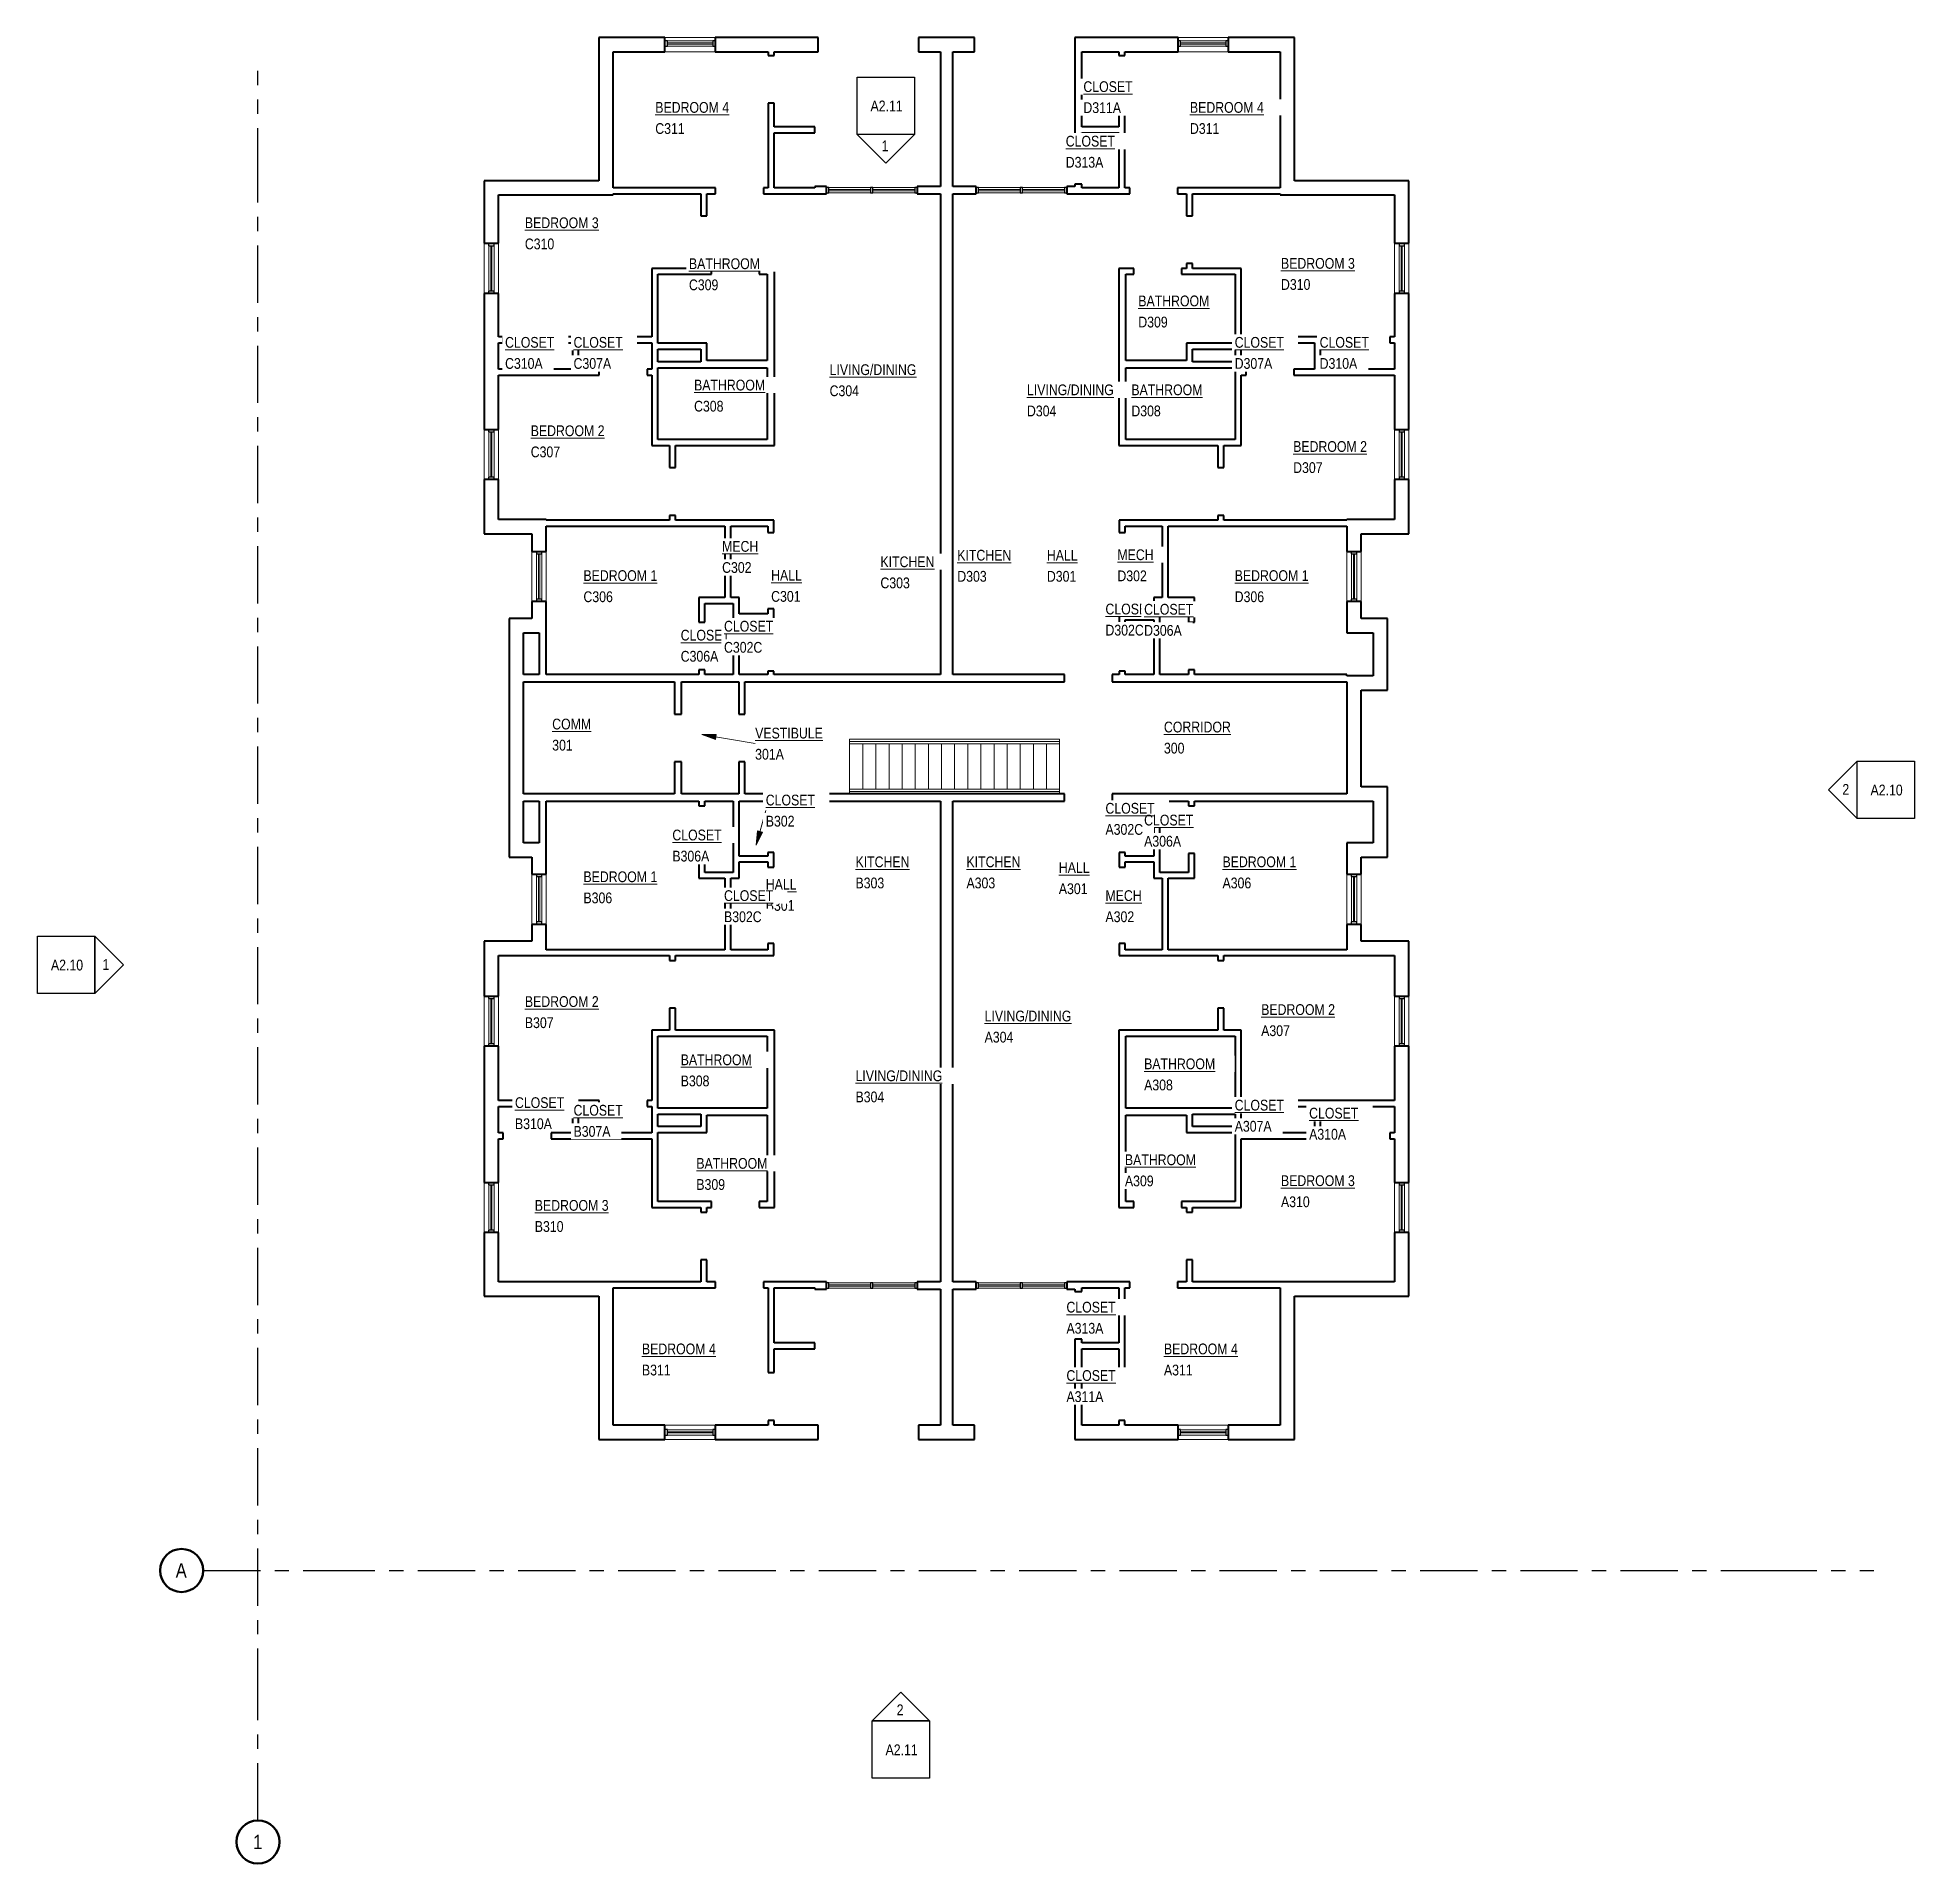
# Model space of a CAD drawing. Header units: inches. Extents: x -1455 to 118, y -1419 to 111.
import ezdxf

# ---------------------------------------------------------------- set-up
doc = ezdxf.new("R2010")
doc.units = ezdxf.units.IN
doc.header["$MEASUREMENT"] = 0
doc.linetypes.add('Grid Line', pattern=[84, 48, -12, 12, -12])
for name, color, linetype, lineweight in [('A-AREA-IDEN', 2, 'Continuous', 9), ('A-FLOR-HRAL', 11, 'Continuous', 9), ('A-GLAZ-CURT', 52, 'Continuous', 9), ('A-GLAZ-CWMG', 51, 'Continuous', 9), ('A-WALL', 113, 'Continuous', 15), ('G-ANNO-SYMB', 111, 'Continuous', 9), ('I-WALL', 2, 'Continuous', 15), ('S-GRID', 1, 'Continuous', 9), ('S-GRID-IDEN', 1, 'Continuous', 50), ('S-STRS', 31, 'Continuous', 9)]:
    doc.layers.add(name, color=color, linetype=linetype, lineweight=lineweight)
doc.styles.add('Arial Narrow', font='ARIALN.TTF', dxfattribs={"height": 9})
doc.styles.add('Arial Narrow_1', font='ARIALN.TTF', dxfattribs={"height": 12})

msp = doc.modelspace()

# ---------------------------------------------------------------- texts
at = {"layer": 'A-AREA-IDEN', "char_height": 9, "attachment_point": 1, "style": 'Arial Narrow', "bg_fill": 3, "box_fill_scale": 1.25, "bg_fill_color": 9, "bg_fill_true_color": 13158600, "bg_fill_transparency": 0}
for s, insert, width in [('\\LBEDROOM 4', (-937, 56.8), 76.356), ('\\LBEDROOM 3', (-1046.3, -39.9), 76.356), ('\\LBEDROOM 3', (-412.6, -73.9), 76.356), ('\\LBEDROOM 2', (-1041.4, -214.2), 76.356), ('\\LHALL', (-608.8, -318.5), 31.512), ('\\LBEDROOM 1', (-997.2, -335.6), 76.356), ('\\LHALL', (-839.9, -335.3), 31.512), ('\\LBEDROOM 1', (-451.4, -335.6), 76.356), ('\\LCOMM', (-1023.4, -460), 40.299), ('\\LCORRIDOR', (-510.7, -462.5), 69.084), ('\\LKITCHEN', (-769.2, -575.5), 55.752), ('\\LKITCHEN', (-676.2, -575.5), 55.752), ('\\LHALL', (-598.8, -580.3), 31.512), ('\\LBEDROOM 1', (-461.6, -575.5), 76.356), ('\\LBEDROOM 1', (-997.2, -588), 76.356), ('\\LBEDROOM 2', (-1046.3, -692.6), 76.356), ('\\LLIVING/DINING', (-661, -704.7), 89.991), ('\\LBEDROOM 2', (-429.2, -699.3), 76.356), ('\\LBEDROOM 3', (-412.6, -842.7), 76.356), ('\\LBEDROOM 3', (-1038, -863.4), 76.356), ('\\LBEDROOM 4', (-948.2, -983.7), 76.356), ('\\LBEDROOM 4', (-510.7, -983.7), 76.356)]:
    msp.add_mtext(s, dxfattribs=dict(at, insert=insert, width=width))

# ---------------------------------------------------------------- blocks, each defined once
blk = doc.blocks.new('System Panel - zGlazed-5155000-LEVEL 3')
at = {"layer": 'A-GLAZ-CURT', "lineweight": 15}
for p, q in [((17.5, 0.5), (-17.5, 0.5)), ((-17.5, 0.5), (-17.5, -0.5)), ((17.5, -0.5), (17.5, 0.5)), ((-17.5, -0.5), (17.5, -0.5))]:
    blk.add_line(p, q, dxfattribs=at)
blk = doc.blocks.new('Rectangular Mullion - 4 1_2_ x 2_ Rectangular_CE_-5154998-LEVEL 3')
at = {"layer": 'A-GLAZ-CWMG'}
for p, q in [((-631.1, -932.9), (-666.1, -932.9)), ((-631.1, -937.4), (-666.1, -937.4))]:
    blk.add_line(p, q, dxfattribs=at)
blk = doc.blocks.new('Rectangular Mullion - 4 1_2_ x 2_ Rectangular_CE_-5155001-LEVEL 3')
at = {"layer": 'A-GLAZ-CWMG', "lineweight": 25}
for p, q in [((-2, 2.25), (0, 2.25)), ((-2, -2.25), (-2, 2.25)), ((0, 2.25), (0, -2.25)), ((0, -2.25), (-2, -2.25))]:
    blk.add_line(p, q, dxfattribs=at)
blk = doc.blocks.new('Rectangular Mullion - 4 1_2_ x 2_ Rectangular_CE_-5155002-LEVEL 3')
at = {"layer": 'A-GLAZ-CWMG', "lineweight": 25}
for p, q in [((0, 2.25), (-2, 2.25)), ((-2, 2.25), (-2, -2.25)), ((0, -2.25), (0, 2.25)), ((-2, -2.25), (0, -2.25))]:
    blk.add_line(p, q, dxfattribs=at)
blk = doc.blocks.new('Rectangular Mullion - 4 1_2_ x 2_ Rectangular_CE_-5154999-LEVEL 3')
at = {"layer": 'A-GLAZ-CWMG', "lineweight": 25}
for p, q in [((-1, 2.25), (1, 2.25)), ((-1, -2.25), (-1, 2.25)), ((1, 2.25), (1, -2.25)), ((1, -2.25), (-1, -2.25))]:
    blk.add_line(p, q, dxfattribs=at)
blk = doc.blocks.new('System Panel - zGlazed-5155006-LEVEL 3')
at = {"layer": 'A-GLAZ-CURT', "lineweight": 15}
for p, q in [((17.5, 0.5), (-17.5, 0.5)), ((-17.5, 0.5), (-17.5, -0.5)), ((17.5, -0.5), (17.5, 0.5)), ((-17.5, -0.5), (17.5, -0.5))]:
    blk.add_line(p, q, dxfattribs=at)
blk = doc.blocks.new('Rectangular Mullion - 4 1_2_ x 2_ Rectangular_CE_-5155004-LEVEL 3')
at = {"layer": 'A-GLAZ-CWMG'}
for p, q in [((-754.6, -932.9), (-719.6, -932.9)), ((-754.6, -937.4), (-719.6, -937.4))]:
    blk.add_line(p, q, dxfattribs=at)
blk = doc.blocks.new('Rectangular Mullion - 4 1_2_ x 2_ Rectangular_CE_-5155007-LEVEL 3')
at = {"layer": 'A-GLAZ-CWMG', "lineweight": 25}
for p, q in [((-2, 2.25), (0, 2.25)), ((-2, -2.25), (-2, 2.25)), ((0, 2.25), (0, -2.25)), ((0, -2.25), (-2, -2.25))]:
    blk.add_line(p, q, dxfattribs=at)
blk = doc.blocks.new('Rectangular Mullion - 4 1_2_ x 2_ Rectangular_CE_-5155008-LEVEL 3')
at = {"layer": 'A-GLAZ-CWMG', "lineweight": 25}
for p, q in [((0, 2.25), (-2, 2.25)), ((-2, 2.25), (-2, -2.25)), ((0, -2.25), (0, 2.25)), ((-2, -2.25), (0, -2.25))]:
    blk.add_line(p, q, dxfattribs=at)
blk = doc.blocks.new('Rectangular Mullion - 4 1_2_ x 2_ Rectangular_CE_-5155005-LEVEL 3')
at = {"layer": 'A-GLAZ-CWMG', "lineweight": 25}
for p, q in [((-1, 2.25), (1, 2.25)), ((-1, -2.25), (-1, 2.25)), ((1, 2.25), (1, -2.25)), ((1, -2.25), (-1, -2.25))]:
    blk.add_line(p, q, dxfattribs=at)
blk = doc.blocks.new('Railing - Railing-5154659-LEVEL 3')
at = {"layer": 'A-FLOR-HRAL'}
for p, q in [((-774.1, -481.1), (-774.1, -479.1)), ((-598.1, -479.1), (-774.1, -479.1)), ((-598.1, -481.1), (-774.1, -481.1)), ((-598.1, -479.1), (-598.1, -481.1))]:
    blk.add_line(p, q, dxfattribs=at)
blk = doc.blocks.new('Railing - Railing-5154663-LEVEL 3')
at = {"layer": 'A-FLOR-HRAL'}
for p, q in [((-774.1, -521.1), (-774.1, -519.1)), ((-598.1, -519.1), (-774.1, -519.1)), ((-598.1, -519.1), (-598.1, -521.1)), ((-598.1, -521.1), (-774.1, -521.1))]:
    blk.add_line(p, q, dxfattribs=at)
blk = doc.blocks.new('System Panel - zGlazed-5155020-LEVEL 3')
at = {"layer": 'A-GLAZ-CURT', "lineweight": 15}
for p, q in [((19, 0.5), (-19, 0.5)), ((-19, 0.5), (-19, -0.5)), ((19, -0.5), (19, 0.5)), ((-19, -0.5), (19, -0.5))]:
    blk.add_line(p, q, dxfattribs=at)
blk = doc.blocks.new('Rectangular Mullion - 4 1_2_ x 2_ Rectangular_CE_-5155019-LEVEL 3')
at = {"layer": 'A-GLAZ-CWMG'}
for p, q in [((-458.9, -1055.9), (-496.9, -1055.9)), ((-458.9, -1060.4), (-496.9, -1060.4))]:
    blk.add_line(p, q, dxfattribs=at)
blk = doc.blocks.new('Rectangular Mullion - 4 1_2_ x 2_ Rectangular_CE_-5155021-LEVEL 3')
at = {"layer": 'A-GLAZ-CWMG', "lineweight": 25}
for p, q in [((-2, 2.25), (0, 2.25)), ((-2, -2.25), (-2, 2.25)), ((0, 2.25), (0, -2.25)), ((0, -2.25), (-2, -2.25))]:
    blk.add_line(p, q, dxfattribs=at)
blk = doc.blocks.new('Rectangular Mullion - 4 1_2_ x 2_ Rectangular_CE_-5155022-LEVEL 3')
at = {"layer": 'A-GLAZ-CWMG', "lineweight": 25}
for p, q in [((0, 2.25), (-2, 2.25)), ((-2, 2.25), (-2, -2.25)), ((0, -2.25), (0, 2.25)), ((-2, -2.25), (0, -2.25))]:
    blk.add_line(p, q, dxfattribs=at)
blk = doc.blocks.new('System Panel - zGlazed-5155025-LEVEL 3')
at = {"layer": 'A-GLAZ-CURT', "lineweight": 15}
for p, q in [((19, 0.5), (-19, 0.5)), ((-19, 0.5), (-19, -0.5)), ((19, -0.5), (19, 0.5)), ((-19, -0.5), (19, -0.5))]:
    blk.add_line(p, q, dxfattribs=at)
blk = doc.blocks.new('Rectangular Mullion - 4 1_2_ x 2_ Rectangular_CE_-5155024-LEVEL 3')
at = {"layer": 'A-GLAZ-CWMG'}
for p, q in [((-926.9, -1055.9), (-888.9, -1055.9)), ((-926.9, -1060.4), (-888.9, -1060.4))]:
    blk.add_line(p, q, dxfattribs=at)
blk = doc.blocks.new('Rectangular Mullion - 4 1_2_ x 2_ Rectangular_CE_-5155026-LEVEL 3')
at = {"layer": 'A-GLAZ-CWMG', "lineweight": 25}
for p, q in [((-2, 2.25), (0, 2.25)), ((-2, -2.25), (-2, 2.25)), ((0, 2.25), (0, -2.25)), ((0, -2.25), (-2, -2.25))]:
    blk.add_line(p, q, dxfattribs=at)
blk = doc.blocks.new('Rectangular Mullion - 4 1_2_ x 2_ Rectangular_CE_-5155027-LEVEL 3')
at = {"layer": 'A-GLAZ-CWMG', "lineweight": 25}
for p, q in [((0, 2.25), (-2, 2.25)), ((-2, 2.25), (-2, -2.25)), ((0, -2.25), (0, 2.25)), ((-2, -2.25), (0, -2.25))]:
    blk.add_line(p, q, dxfattribs=at)
blk = doc.blocks.new('Elevation - Detail Number_CE_-134675-LEVEL 3')
at = {"layer": 'G-ANNO-SYMB', "lineweight": 25}
for p, q in [((-0.25, -0.25), (-0.25, 0.25)), ((-0.25, 0.25), (0.25, 0.25)), ((0.25, 0.25), (0.25, -0.25)), ((0.25, -0.25), (-0.25, -0.25))]:
    blk.add_line(p, q, dxfattribs=at)
blk = doc.blocks.new('Elevation - Detail Number_CE_-46063-LEVEL 3')
at = {"layer": 'G-ANNO-SYMB', "lineweight": 25}
for p, q in [((0, 0.25), (-0.25, 0)), ((0.25, 0), (0, 0.25)), ((-0.25, 0), (0.25, 0))]:
    blk.add_line(p, q, dxfattribs=at)
blk = doc.blocks.new('Grid - Grid Head-Circle_CE_-46466-LEVEL 3')
at = {"layer": 'S-GRID-IDEN'}
blk.add_circle((0, 0), 0.188, dxfattribs=at)

# ---------------------------------------------------------------- hatches: boundary and pattern name
at = {"layer": 'A-AREA-IDEN'}
for points in [[(-898.1, -473.3), (-886.6, -477.4), (-885.9, -473.2)], [(-852.4, -566), (-847.2, -555), (-851.3, -553.9)]]:
    msp.add_hatch(color=256, dxfattribs=at).paths.add_polyline_path(points)

# ---------------------------------------------------------------- linework, layer by layer
for p, q in [((-885.9, -473.2), (-898.1, -473.3)), ((-898.1, -473.3), (-886.6, -477.4)), ((-898.1, -473.3), (-853.3, -480.8)), ((-886.6, -477.4), (-885.9, -473.2)), ((-852.4, -566), (-844.4, -536.9)), ((-851.3, -553.9), (-852.4, -566)), ((-852.4, -566), (-847.2, -555)), ((-847.2, -555), (-851.3, -553.9))]:
    msp.add_line(p, q, dxfattribs=at)
at = {"layer": 'A-WALL', "lineweight": 40}
for p, q in [((-984.4, 110.9), (-984.4, -9.1)), ((-928.9, 110.9), (-984.4, 110.9)), ((-928.9, 98.9), (-928.9, 110.9)), ((-800.4, 110.9), (-886.9, 110.9)), ((-886.9, 110.9), (-886.9, 98.9)), ((-800.4, 98.9), (-800.4, 110.9)), ((-669.4, 110.9), (-716.4, 110.9)), ((-716.4, 110.9), (-716.4, 98.9)), ((-669.4, 98.9), (-669.4, 110.9)), ((-498.9, 110.9), (-585.4, 110.9)), ((-585.4, 110.9), (-585.4, 27.9)), ((-498.9, 98.9), (-498.9, 110.9)), ((-401.4, 110.9), (-456.9, 110.9)), ((-456.9, 110.9), (-456.9, 98.9)), ((-401.4, -9.1), (-401.4, 110.9)), ((-972.4, -15.1), (-972.4, 98.9)), ((-972.4, 98.9), (-928.9, 98.9)), ((-886.9, 98.9), (-842.4, 98.9)), ((-837.4, 98.9), (-800.4, 98.9)), ((-716.4, 98.9), (-698.1, 98.9)), ((-698.1, 98.9), (-698.1, -14.1)), ((-687.6, 98.9), (-669.4, 98.9)), ((-687.6, -14.1), (-687.6, 98.9)), ((-579.4, 98.9), (-548.4, 98.9)), ((-579.4, 35.9), (-579.4, 98.9)), ((-543.4, 98.9), (-498.9, 98.9)), ((-456.9, 98.9), (-413.4, 98.9)), ((-413.4, 98.9), (-413.4, -15.1)), ((-585.4, 27.9), (-579.4, 27.9)), ((-579.4, 27.9), (-579.4, 30.9)), ((-1080.4, -9.1), (-1080.4, -61.6)), ((-984.4, -9.1), (-1080.4, -9.1)), ((-793.6, -14.1), (-803.4, -14.1)), ((-803.4, -14.1), (-803.4, -15.1)), ((-793.6, -20.1), (-793.6, -14.1)), ((-698.1, -14.1), (-717.6, -14.1)), ((-717.6, -14.1), (-717.6, -20.1)), ((-668.1, -14.1), (-687.6, -14.1)), ((-668.1, -20.1), (-668.1, -14.1)), ((-585.4, -14.1), (-592.1, -14.1)), ((-592.1, -14.1), (-592.1, -20.1)), ((-585.4, -12.1), (-585.4, -14.1)), ((-579.4, -12.1), (-585.4, -12.1)), ((-579.4, -15.1), (-579.4, -12.1)), ((-305.4, -9.1), (-401.4, -9.1)), ((-305.4, -61.6), (-305.4, -9.1)), ((-1068.4, -61.6), (-1068.4, -21.1)), ((-1068.4, -21.1), (-972.4, -21.1)), ((-972.4, -21.1), (-972.4, -20.1)), ((-803.4, -20.1), (-793.6, -20.1)), ((-717.6, -20.1), (-698.1, -20.1)), ((-698.1, -20.1), (-698.1, -423.1)), ((-687.6, -423.1), (-687.6, -20.1)), ((-687.6, -20.1), (-668.1, -20.1)), ((-592.1, -20.1), (-579.4, -20.1)), ((-413.4, -20.1), (-413.4, -21.1)), ((-413.4, -21.1), (-317.4, -21.1)), ((-317.4, -21.1), (-317.4, -61.6)), ((-1080.4, -61.6), (-1068.4, -61.6)), ((-317.4, -61.6), (-305.4, -61.6)), ((-837.1, -82.6), (-843.1, -82.6)), ((-843.1, -87.6), (-843.1, -159.9)), ((-837.1, -226.1), (-837.1, -82.6)), ((-548.6, -82.6), (-548.6, -226.1)), ((-542.6, -82.6), (-548.6, -82.6)), ((-542.6, -159.9), (-542.6, -87.6)), ((-1068.4, -103.6), (-1080.4, -103.6)), ((-1080.4, -103.6), (-1080.4, -217.6)), ((-1068.4, -140.1), (-1068.4, -103.6)), ((-317.4, -103.6), (-317.4, -140.1)), ((-305.4, -103.6), (-317.4, -103.6)), ((-305.4, -217.6), (-305.4, -103.6)), ((-1068.4, -167.1), (-1068.4, -145.1)), ((-317.4, -145.1), (-317.4, -167.1)), ((-1068.4, -217.6), (-1068.4, -172.1)), ((-898.9, -159.9), (-898.9, -160.9)), ((-898.9, -165.9), (-843.1, -165.9)), ((-843.1, -159.9), (-893.9, -159.9)), ((-843.1, -165.9), (-843.1, -226.1)), ((-491.9, -159.9), (-542.6, -159.9)), ((-542.6, -226.1), (-542.6, -165.9)), ((-542.6, -165.9), (-486.9, -165.9)), ((-486.9, -160.9), (-486.9, -159.9)), ((-317.4, -172.1), (-317.4, -217.6)), ((-1080.4, -217.6), (-1068.4, -217.6)), ((-317.4, -217.6), (-305.4, -217.6)), ((-1068.4, -259.6), (-1080.4, -259.6)), ((-1080.4, -259.6), (-1080.4, -305.1)), ((-1068.4, -293.1), (-1068.4, -259.6)), ((-317.4, -259.6), (-317.4, -293.1)), ((-305.4, -259.6), (-317.4, -259.6)), ((-305.4, -305.1), (-305.4, -259.6)), ((-1028.4, -293.1), (-1068.4, -293.1)), ((-1028.4, -293.6), (-1028.4, -293.1)), ((-1028.4, -319.9), (-1028.4, -298.6)), ((-317.4, -293.1), (-357.4, -293.1)), ((-357.4, -293.1), (-357.4, -293.6)), ((-357.4, -298.6), (-357.4, -319.9)), ((-1080.4, -305.1), (-1040.4, -305.1)), ((-1040.4, -305.1), (-1040.4, -319.9)), ((-345.4, -305.1), (-305.4, -305.1)), ((-345.4, -319.9), (-345.4, -305.1)), ((-1040.4, -319.9), (-1028.4, -319.9)), ((-357.4, -319.9), (-345.4, -319.9)), ((-1059.4, -376.1), (-1059.4, -576.1)), ((-1040.4, -376.1), (-1059.4, -376.1)), ((-1028.4, -361.9), (-1040.4, -361.9)), ((-1040.4, -361.9), (-1040.4, -376.1)), ((-1028.4, -423.1), (-1028.4, -361.9)), ((-357.4, -361.9), (-357.4, -388.1)), ((-345.4, -361.9), (-357.4, -361.9)), ((-345.4, -376.1), (-345.4, -361.9)), ((-323.4, -376.1), (-345.4, -376.1)), ((-323.4, -436.1), (-323.4, -376.1)), ((-1047.4, -423.1), (-1047.4, -388.1)), ((-1047.4, -388.1), (-1034.4, -388.1)), ((-1034.4, -388.1), (-1034.4, -423.1)), ((-357.4, -388.1), (-335.4, -388.1)), ((-335.4, -388.1), (-335.4, -424.1)), ((-1034.4, -423.1), (-1047.4, -423.1)), ((-900.6, -423.1), (-1028.4, -423.1)), ((-871.6, -423.1), (-895.6, -423.1)), ((-842.6, -423.1), (-866.6, -423.1)), ((-698.1, -423.1), (-837.6, -423.1)), ((-594.1, -423.1), (-687.6, -423.1)), ((-594.1, -429.1), (-594.1, -423.1)), ((-548.1, -423.1), (-554.1, -423.1)), ((-554.1, -423.1), (-554.1, -429.1)), ((-519.1, -423.1), (-543.1, -423.1)), ((-490.1, -423.1), (-514.1, -423.1)), ((-357.4, -423.1), (-485.1, -423.1)), ((-357.4, -424.1), (-357.4, -423.1)), ((-335.4, -424.1), (-357.4, -424.1)), ((-1047.4, -523.1), (-1047.4, -429.1)), ((-1047.4, -429.1), (-920.9, -429.1)), ((-920.9, -429.1), (-920.9, -456.1)), ((-914.9, -429.1), (-866.9, -429.1)), ((-914.9, -456.1), (-914.9, -429.1)), ((-861.9, -429.1), (-594.1, -429.1)), ((-554.1, -429.1), (-357.4, -429.1)), ((-357.4, -429.1), (-357.4, -523.1)), ((-345.4, -436.1), (-323.4, -436.1)), ((-345.4, -517.1), (-345.4, -436.1)), ((-920.9, -456.1), (-914.9, -456.1)), ((-920.9, -496.1), (-920.9, -523.1)), ((-914.9, -496.1), (-920.9, -496.1)), ((-914.9, -523.1), (-914.9, -496.1)), ((-323.4, -517.1), (-345.4, -517.1)), ((-323.4, -576.1), (-323.4, -517.1)), ((-920.9, -523.1), (-1047.4, -523.1)), ((-1047.4, -564.1), (-1047.4, -529.1)), ((-1047.4, -529.1), (-1034.4, -529.1)), ((-1034.4, -529.1), (-1034.4, -564.1)), ((-1028.4, -529.1), (-900.6, -529.1)), ((-1028.4, -590.4), (-1028.4, -529.1)), ((-866.9, -523.1), (-914.9, -523.1)), ((-895.6, -529.1), (-871.6, -529.1)), ((-866.6, -529.1), (-842.6, -529.1)), ((-594.1, -523.1), (-861.9, -523.1)), ((-837.6, -529.1), (-698.1, -529.1)), ((-698.1, -529.1), (-698.1, -932.1)), ((-687.6, -932.1), (-687.6, -529.1)), ((-687.6, -529.1), (-594.1, -529.1)), ((-594.1, -529.1), (-594.1, -523.1)), ((-357.4, -523.1), (-554.1, -523.1)), ((-554.1, -523.1), (-554.1, -529.1)), ((-554.1, -529.1), (-548.1, -529.1)), ((-543.1, -529.1), (-519.1, -529.1)), ((-514.1, -529.1), (-490.1, -529.1)), ((-485.1, -529.1), (-335.4, -529.1)), ((-335.4, -529.1), (-335.4, -564.1)), ((-1034.4, -564.1), (-1047.4, -564.1)), ((-335.4, -564.1), (-357.4, -564.1)), ((-357.4, -564.1), (-357.4, -590.4)), ((-1059.4, -576.1), (-1040.4, -576.1)), ((-1040.4, -576.1), (-1040.4, -590.4)), ((-345.4, -576.1), (-323.4, -576.1)), ((-345.4, -590.4), (-345.4, -576.1)), ((-1040.4, -590.4), (-1028.4, -590.4)), ((-357.4, -590.4), (-345.4, -590.4)), ((-1028.4, -632.4), (-1040.4, -632.4)), ((-1040.4, -632.4), (-1040.4, -646.6)), ((-1028.4, -653.6), (-1028.4, -632.4)), ((-357.4, -632.4), (-357.4, -653.6)), ((-345.4, -632.4), (-357.4, -632.4)), ((-345.4, -646.6), (-345.4, -632.4)), ((-1080.4, -646.6), (-1080.4, -692.6)), ((-1040.4, -646.6), (-1080.4, -646.6)), ((-1068.4, -692.6), (-1068.4, -658.6)), ((-1068.4, -658.6), (-1028.4, -658.6)), ((-357.4, -658.6), (-317.4, -658.6)), ((-305.4, -646.6), (-345.4, -646.6)), ((-317.4, -658.6), (-317.4, -692.6)), ((-305.4, -692.6), (-305.4, -646.6)), ((-1080.4, -692.6), (-1068.4, -692.6)), ((-317.4, -692.6), (-305.4, -692.6)), ((-1068.4, -734.6), (-1080.4, -734.6)), ((-1080.4, -734.6), (-1080.4, -848.6)), ((-1068.4, -780.1), (-1068.4, -734.6)), ((-843.1, -726.1), (-843.1, -786.4)), ((-837.1, -869.6), (-837.1, -726.1)), ((-548.6, -726.1), (-548.6, -869.6)), ((-542.6, -786.4), (-542.6, -726.1)), ((-317.4, -734.6), (-317.4, -780.1)), ((-305.4, -734.6), (-317.4, -734.6)), ((-305.4, -848.6), (-305.4, -734.6)), ((-1068.4, -807.1), (-1068.4, -785.1)), ((-843.1, -786.4), (-898.9, -786.4)), ((-486.9, -786.4), (-542.6, -786.4)), ((-317.4, -785.1), (-317.4, -807.1)), ((-898.9, -791.4), (-898.9, -792.4)), ((-893.9, -792.4), (-843.1, -792.4)), ((-843.1, -792.4), (-843.1, -864.6)), ((-542.6, -864.6), (-542.6, -792.4)), ((-542.6, -792.4), (-491.9, -792.4)), ((-486.9, -792.4), (-486.9, -791.4)), ((-1068.4, -848.6), (-1068.4, -812.1)), ((-317.4, -812.1), (-317.4, -848.6)), ((-1080.4, -848.6), (-1068.4, -848.6)), ((-317.4, -848.6), (-305.4, -848.6)), ((-843.1, -869.6), (-837.1, -869.6)), ((-548.6, -869.6), (-542.6, -869.6)), ((-1068.4, -890.6), (-1080.4, -890.6)), ((-1080.4, -890.6), (-1080.4, -944.1)), ((-1068.4, -932.1), (-1068.4, -890.6)), ((-317.4, -890.6), (-317.4, -932.1)), ((-305.4, -890.6), (-317.4, -890.6)), ((-305.4, -944.1), (-305.4, -890.6)), ((-972.4, -932.1), (-1068.4, -932.1)), ((-972.4, -1052.1), (-972.4, -937.1)), ((-793.6, -932.1), (-803.4, -932.1)), ((-803.4, -937.1), (-803.4, -938.1)), ((-803.4, -938.1), (-793.6, -938.1)), ((-793.6, -938.1), (-793.6, -932.1)), ((-698.1, -932.1), (-717.6, -932.1)), ((-717.6, -932.1), (-717.6, -938.1)), ((-717.6, -938.1), (-698.1, -938.1)), ((-698.1, -938.1), (-698.1, -1052.1)), ((-668.1, -932.1), (-687.6, -932.1)), ((-687.6, -1052.1), (-687.6, -938.1)), ((-687.6, -938.1), (-668.1, -938.1)), ((-668.1, -938.1), (-668.1, -932.1)), ((-579.4, -932.1), (-592.1, -932.1)), ((-592.1, -932.1), (-592.1, -938.1)), ((-592.1, -938.1), (-585.4, -938.1)), ((-585.4, -938.1), (-585.4, -940.1)), ((-585.4, -940.1), (-579.4, -940.1)), ((-579.4, -940.1), (-579.4, -937.1)), ((-317.4, -932.1), (-413.4, -932.1)), ((-413.4, -937.1), (-413.4, -1052.1)), ((-1080.4, -944.1), (-984.4, -944.1)), ((-984.4, -944.1), (-984.4, -1064.1)), ((-401.4, -944.1), (-305.4, -944.1)), ((-401.4, -1064.1), (-401.4, -944.1)), ((-579.4, -980.1), (-585.4, -980.1)), ((-585.4, -980.1), (-585.4, -1064.1)), ((-579.4, -983.1), (-579.4, -980.1)), ((-579.4, -1052.1), (-579.4, -988.1)), ((-928.9, -1052.1), (-972.4, -1052.1)), ((-928.9, -1064.1), (-928.9, -1052.1)), ((-842.4, -1052.1), (-886.9, -1052.1)), ((-886.9, -1052.1), (-886.9, -1064.1)), ((-800.4, -1052.1), (-837.4, -1052.1)), ((-800.4, -1064.1), (-800.4, -1052.1)), ((-698.1, -1052.1), (-716.4, -1052.1)), ((-716.4, -1052.1), (-716.4, -1064.1)), ((-669.4, -1052.1), (-687.6, -1052.1)), ((-669.4, -1064.1), (-669.4, -1052.1)), ((-548.4, -1052.1), (-579.4, -1052.1)), ((-498.9, -1052.1), (-543.4, -1052.1)), ((-498.9, -1064.1), (-498.9, -1052.1)), ((-413.4, -1052.1), (-456.9, -1052.1)), ((-456.9, -1052.1), (-456.9, -1064.1)), ((-984.4, -1064.1), (-928.9, -1064.1)), ((-886.9, -1064.1), (-800.4, -1064.1)), ((-716.4, -1064.1), (-669.4, -1064.1)), ((-585.4, -1064.1), (-498.9, -1064.1)), ((-456.9, -1064.1), (-401.4, -1064.1))]:
    msp.add_line(p, q, dxfattribs=at)
at = {"layer": 'A-WALL'}
for p, q in [((-928.9, 110.9), (-886.9, 110.9)), ((-498.9, 110.9), (-456.9, 110.9)), ((-886.9, 98.9), (-928.9, 98.9)), ((-456.9, 98.9), (-498.9, 98.9)), ((-1080.4, -103.6), (-1080.4, -61.6)), ((-1068.4, -61.6), (-1068.4, -103.6)), ((-317.4, -103.6), (-317.4, -61.6)), ((-305.4, -61.6), (-305.4, -103.6)), ((-1080.4, -259.6), (-1080.4, -217.6)), ((-1068.4, -217.6), (-1068.4, -259.6)), ((-317.4, -259.6), (-317.4, -217.6)), ((-305.4, -217.6), (-305.4, -259.6)), ((-1040.4, -361.9), (-1040.4, -319.9)), ((-1028.4, -319.9), (-1028.4, -361.9)), ((-357.4, -361.9), (-357.4, -319.9)), ((-345.4, -319.9), (-345.4, -361.9)), ((-1040.4, -632.4), (-1040.4, -590.4)), ((-1028.4, -590.4), (-1028.4, -632.4)), ((-357.4, -632.4), (-357.4, -590.4)), ((-345.4, -590.4), (-345.4, -632.4)), ((-1080.4, -734.6), (-1080.4, -692.6)), ((-1068.4, -692.6), (-1068.4, -734.6)), ((-317.4, -734.6), (-317.4, -692.6)), ((-305.4, -692.6), (-305.4, -734.6)), ((-1080.4, -890.6), (-1080.4, -848.6)), ((-1068.4, -848.6), (-1068.4, -890.6)), ((-317.4, -890.6), (-317.4, -848.6)), ((-305.4, -848.6), (-305.4, -890.6)), ((-928.9, -1052.1), (-886.9, -1052.1)), ((-498.9, -1052.1), (-456.9, -1052.1)), ((-886.9, -1064.1), (-928.9, -1064.1)), ((-456.9, -1064.1), (-498.9, -1064.1))]:
    msp.add_line(p, q, dxfattribs=at)
at = {"layer": 'I-WALL', "lineweight": 40}
for p, q in [((-842.4, 98.9), (-842.4, 95.9)), ((-842.4, 95.9), (-837.4, 95.9)), ((-837.4, 95.9), (-837.4, 98.9)), ((-548.4, 98.9), (-548.4, 95.9)), ((-548.4, 95.9), (-543.4, 95.9)), ((-543.4, 95.9), (-543.4, 98.9)), ((-842.4, 55.9), (-842.4, -15.1)), ((-837.4, 55.9), (-842.4, 55.9)), ((-837.4, 35.9), (-837.4, 55.9)), ((-548.4, 55.9), (-548.4, 35.9)), ((-543.4, 55.9), (-548.4, 55.9)), ((-543.4, -15.1), (-543.4, 55.9)), ((-803.4, 35.9), (-837.4, 35.9)), ((-803.4, 30.9), (-803.4, 35.9)), ((-548.4, 35.9), (-579.4, 35.9)), ((-837.4, -15.1), (-837.4, 30.9)), ((-837.4, 30.9), (-803.4, 30.9)), ((-579.4, 30.9), (-548.4, 30.9)), ((-548.4, 30.9), (-548.4, -15.1)), ((-886.4, -15.1), (-972.4, -15.1)), ((-886.4, -20.1), (-886.4, -15.1)), ((-842.4, -15.1), (-846.4, -15.1)), ((-846.4, -15.1), (-846.4, -20.1)), ((-803.4, -15.1), (-837.4, -15.1)), ((-548.4, -15.1), (-579.4, -15.1)), ((-539.4, -15.1), (-543.4, -15.1)), ((-539.4, -20.1), (-539.4, -15.1)), ((-413.4, -15.1), (-499.4, -15.1)), ((-499.4, -15.1), (-499.4, -20.1)), ((-972.4, -20.1), (-898.9, -20.1)), ((-898.9, -20.1), (-898.9, -38.6)), ((-893.9, -20.1), (-886.4, -20.1)), ((-893.9, -38.6), (-893.9, -20.1)), ((-846.4, -20.1), (-803.4, -20.1)), ((-579.4, -20.1), (-539.4, -20.1)), ((-499.4, -20.1), (-491.9, -20.1)), ((-491.9, -20.1), (-491.9, -38.6)), ((-486.9, -20.1), (-413.4, -20.1)), ((-486.9, -38.6), (-486.9, -20.1)), ((-898.9, -38.6), (-893.9, -38.6)), ((-491.9, -38.6), (-486.9, -38.6)), ((-898.9, -78.6), (-898.9, -82.6)), ((-893.9, -78.6), (-898.9, -78.6)), ((-893.9, -82.6), (-893.9, -78.6)), ((-491.9, -78.6), (-491.9, -82.6)), ((-486.9, -78.6), (-491.9, -78.6)), ((-486.9, -82.6), (-486.9, -78.6)), ((-898.9, -82.6), (-939.9, -82.6)), ((-939.9, -82.6), (-939.9, -140.1)), ((-934.9, -87.6), (-889.9, -87.6)), ((-934.9, -145.4), (-934.9, -87.6)), ((-889.9, -82.6), (-893.9, -82.6)), ((-889.9, -87.6), (-889.9, -82.6)), ((-843.1, -82.6), (-849.9, -82.6)), ((-849.9, -82.6), (-849.9, -87.6)), ((-849.9, -87.6), (-843.1, -87.6)), ((-535.9, -82.6), (-542.6, -82.6)), ((-542.6, -87.6), (-535.9, -87.6)), ((-535.9, -87.6), (-535.9, -82.6)), ((-491.9, -82.6), (-495.9, -82.6)), ((-495.9, -82.6), (-495.9, -87.6)), ((-495.9, -87.6), (-450.9, -87.6)), ((-445.9, -82.6), (-486.9, -82.6)), ((-450.9, -87.6), (-450.9, -145.4)), ((-445.9, -140.1), (-445.9, -82.6)), ((-1064.4, -140.1), (-1068.4, -140.1)), ((-1064.4, -145.1), (-1064.4, -140.1)), ((-939.9, -140.1), (-1024.4, -140.1)), ((-1024.4, -140.1), (-1024.4, -145.1)), ((-361.4, -140.1), (-445.9, -140.1)), ((-361.4, -145.1), (-361.4, -140.1)), ((-317.4, -140.1), (-321.4, -140.1)), ((-321.4, -140.1), (-321.4, -145.1)), ((-1068.4, -145.1), (-1064.4, -145.1)), ((-1024.4, -145.1), (-1006.4, -145.1)), ((-1006.4, -145.1), (-1006.4, -167.1)), ((-1001.4, -145.1), (-939.9, -145.1)), ((-1001.4, -167.1), (-1001.4, -145.1)), ((-939.9, -145.1), (-939.9, -167.1)), ((-893.9, -145.4), (-934.9, -145.4)), ((-934.9, -160.9), (-934.9, -150.4)), ((-934.9, -150.4), (-898.9, -150.4)), ((-898.9, -150.4), (-898.9, -159.9)), ((-893.9, -159.9), (-893.9, -145.4)), ((-491.9, -145.4), (-491.9, -159.9)), ((-450.9, -145.4), (-491.9, -145.4)), ((-486.9, -159.9), (-486.9, -150.4)), ((-486.9, -150.4), (-450.9, -150.4)), ((-450.9, -150.4), (-450.9, -160.9)), ((-445.9, -167.1), (-445.9, -145.1)), ((-445.9, -145.1), (-384.4, -145.1)), ((-384.4, -145.1), (-384.4, -167.1)), ((-379.4, -145.1), (-361.4, -145.1)), ((-379.4, -167.1), (-379.4, -145.1)), ((-321.4, -145.1), (-317.4, -145.1)), ((-1006.4, -167.1), (-1068.4, -167.1)), ((-1068.4, -172.1), (-983.9, -172.1)), ((-983.9, -167.1), (-1001.4, -167.1)), ((-983.9, -172.1), (-983.9, -167.1)), ((-939.9, -167.1), (-943.9, -167.1)), ((-943.9, -167.1), (-943.9, -172.1)), ((-943.9, -172.1), (-939.9, -172.1)), ((-939.9, -172.1), (-939.9, -231.1)), ((-898.9, -160.9), (-934.9, -160.9)), ((-934.9, -226.1), (-934.9, -165.9)), ((-934.9, -165.9), (-898.9, -165.9)), ((-450.9, -160.9), (-486.9, -160.9)), ((-486.9, -165.9), (-450.9, -165.9)), ((-450.9, -165.9), (-450.9, -226.1)), ((-441.9, -167.1), (-445.9, -167.1)), ((-445.9, -231.1), (-445.9, -172.1)), ((-445.9, -172.1), (-441.9, -172.1)), ((-441.9, -172.1), (-441.9, -167.1)), ((-384.4, -167.1), (-401.9, -167.1)), ((-401.9, -167.1), (-401.9, -172.1)), ((-401.9, -172.1), (-317.4, -172.1)), ((-317.4, -167.1), (-379.4, -167.1)), ((-939.9, -231.1), (-925.1, -231.1)), ((-843.1, -226.1), (-934.9, -226.1)), ((-925.1, -231.1), (-925.1, -249.6)), ((-920.1, -231.1), (-837.1, -231.1)), ((-920.1, -249.6), (-920.1, -231.1)), ((-837.1, -231.1), (-837.1, -226.1)), ((-548.6, -226.1), (-548.6, -231.1)), ((-548.6, -231.1), (-465.6, -231.1)), ((-450.9, -226.1), (-542.6, -226.1)), ((-465.6, -231.1), (-465.6, -249.6)), ((-460.6, -231.1), (-445.9, -231.1)), ((-460.6, -249.6), (-460.6, -231.1)), ((-925.1, -249.6), (-920.1, -249.6)), ((-465.6, -249.6), (-460.6, -249.6)), ((-925.1, -293.6), (-1028.4, -293.6)), ((-1028.4, -298.6), (-878.6, -298.6)), ((-925.1, -289.6), (-925.1, -293.6)), ((-920.1, -289.6), (-925.1, -289.6)), ((-920.1, -293.6), (-920.1, -289.6)), ((-837.6, -293.6), (-920.1, -293.6)), ((-878.6, -298.6), (-878.6, -358.5)), ((-873.6, -298.6), (-842.6, -298.6)), ((-873.6, -358.5), (-873.6, -298.6)), ((-842.6, -298.6), (-842.6, -303.9)), ((-837.6, -303.9), (-837.6, -293.6)), ((-465.6, -293.6), (-548.1, -293.6)), ((-548.1, -293.6), (-548.1, -303.9)), ((-543.1, -298.6), (-512.1, -298.6)), ((-543.1, -303.9), (-543.1, -298.6)), ((-512.1, -298.6), (-512.1, -358.5)), ((-507.1, -298.6), (-357.4, -298.6)), ((-507.1, -358.5), (-507.1, -298.6)), ((-465.6, -289.6), (-465.6, -293.6)), ((-460.6, -289.6), (-465.6, -289.6)), ((-460.6, -293.6), (-460.6, -289.6)), ((-357.4, -293.6), (-460.6, -293.6)), ((-842.6, -303.9), (-837.6, -303.9)), ((-548.1, -303.9), (-543.1, -303.9)), ((-878.6, -358.5), (-900.6, -358.5)), ((-900.6, -358.5), (-900.6, -379.1)), ((-866.6, -358.5), (-873.6, -358.5)), ((-866.6, -372.1), (-866.6, -358.5)), ((-519.1, -358.5), (-519.1, -372.1)), ((-512.1, -358.5), (-519.1, -358.5)), ((-485.1, -358.5), (-507.1, -358.5)), ((-485.1, -379.1), (-485.1, -358.5)), ((-895.6, -363.5), (-871.6, -363.5)), ((-895.6, -379.1), (-895.6, -363.5)), ((-871.6, -363.5), (-871.6, -423.1)), ((-842.6, -372.1), (-866.6, -372.1)), ((-866.6, -377.1), (-842.6, -377.1)), ((-866.6, -423.1), (-866.6, -377.1)), ((-842.6, -367.9), (-842.6, -372.1)), ((-837.6, -367.9), (-842.6, -367.9)), ((-842.6, -377.1), (-842.6, -380.1)), ((-837.6, -380.1), (-837.6, -367.9)), ((-548.1, -367.9), (-548.1, -380.1)), ((-543.1, -367.9), (-548.1, -367.9)), ((-543.1, -372.1), (-543.1, -367.9)), ((-519.1, -372.1), (-543.1, -372.1)), ((-543.1, -380.1), (-543.1, -377.1)), ((-543.1, -377.1), (-519.1, -377.1)), ((-519.1, -377.1), (-519.1, -423.1)), ((-514.1, -423.1), (-514.1, -363.5)), ((-514.1, -363.5), (-490.1, -363.5)), ((-490.1, -363.5), (-490.1, -379.1)), ((-900.6, -379.1), (-895.6, -379.1)), ((-842.6, -380.1), (-837.6, -380.1)), ((-548.1, -380.1), (-543.1, -380.1)), ((-490.1, -379.1), (-485.1, -379.1)), ((-900.6, -419.1), (-900.6, -423.1)), ((-895.6, -419.1), (-900.6, -419.1)), ((-895.6, -423.1), (-895.6, -419.1)), ((-842.6, -420.1), (-842.6, -423.1)), ((-837.6, -420.1), (-842.6, -420.1)), ((-837.6, -423.1), (-837.6, -420.1)), ((-548.1, -420.1), (-548.1, -423.1)), ((-543.1, -420.1), (-548.1, -420.1)), ((-543.1, -423.1), (-543.1, -420.1)), ((-490.1, -419.1), (-490.1, -423.1)), ((-485.1, -419.1), (-490.1, -419.1)), ((-485.1, -423.1), (-485.1, -419.1)), ((-866.9, -429.1), (-866.9, -456.1)), ((-861.9, -456.1), (-861.9, -429.1)), ((-866.9, -456.1), (-861.9, -456.1)), ((-866.9, -496.1), (-866.9, -523.1)), ((-861.9, -496.1), (-866.9, -496.1)), ((-861.9, -523.1), (-861.9, -496.1)), ((-900.6, -529.1), (-900.6, -533.1)), ((-900.6, -533.1), (-895.6, -533.1)), ((-895.6, -533.1), (-895.6, -529.1)), ((-871.6, -529.1), (-871.6, -588.8)), ((-866.6, -575.1), (-866.6, -529.1)), ((-842.6, -529.1), (-842.6, -532.1)), ((-842.6, -532.1), (-837.6, -532.1)), ((-837.6, -532.1), (-837.6, -529.1)), ((-548.1, -529.1), (-548.1, -532.1)), ((-548.1, -532.1), (-543.1, -532.1)), ((-543.1, -532.1), (-543.1, -529.1)), ((-519.1, -529.1), (-519.1, -575.1)), ((-514.1, -588.8), (-514.1, -529.1)), ((-490.1, -529.1), (-490.1, -533.1)), ((-490.1, -533.1), (-485.1, -533.1)), ((-485.1, -533.1), (-485.1, -529.1)), ((-895.6, -573.1), (-900.6, -573.1)), ((-900.6, -573.1), (-900.6, -593.8)), ((-895.6, -588.8), (-895.6, -573.1)), ((-842.6, -575.1), (-866.6, -575.1)), ((-866.6, -580.1), (-842.6, -580.1)), ((-866.6, -593.8), (-866.6, -580.1)), ((-837.6, -572.1), (-842.6, -572.1)), ((-842.6, -572.1), (-842.6, -575.1)), ((-842.6, -580.1), (-842.6, -584.4)), ((-837.6, -584.4), (-837.6, -572.1)), ((-543.1, -572.1), (-548.1, -572.1)), ((-548.1, -572.1), (-548.1, -584.4)), ((-543.1, -575.1), (-543.1, -572.1)), ((-519.1, -575.1), (-543.1, -575.1)), ((-543.1, -584.4), (-543.1, -580.1)), ((-543.1, -580.1), (-519.1, -580.1)), ((-519.1, -580.1), (-519.1, -593.8)), ((-485.1, -573.1), (-490.1, -573.1)), ((-490.1, -573.1), (-490.1, -588.8)), ((-485.1, -593.8), (-485.1, -573.1)), ((-900.6, -593.8), (-878.6, -593.8)), ((-871.6, -588.8), (-895.6, -588.8)), ((-878.6, -593.8), (-878.6, -653.6)), ((-873.6, -593.8), (-866.6, -593.8)), ((-873.6, -653.6), (-873.6, -593.8)), ((-842.6, -584.4), (-837.6, -584.4)), ((-548.1, -584.4), (-543.1, -584.4)), ((-519.1, -593.8), (-512.1, -593.8)), ((-490.1, -588.8), (-514.1, -588.8)), ((-512.1, -593.8), (-512.1, -653.6)), ((-507.1, -593.8), (-485.1, -593.8)), ((-507.1, -653.6), (-507.1, -593.8)), ((-878.6, -653.6), (-1028.4, -653.6)), ((-1028.4, -658.6), (-925.1, -658.6)), ((-925.1, -658.6), (-925.1, -662.6)), ((-920.1, -662.6), (-920.1, -658.6)), ((-920.1, -658.6), (-837.6, -658.6)), ((-842.6, -653.6), (-873.6, -653.6)), ((-837.6, -648.4), (-842.6, -648.4)), ((-842.6, -648.4), (-842.6, -653.6)), ((-837.6, -658.6), (-837.6, -648.4)), ((-543.1, -648.4), (-548.1, -648.4)), ((-548.1, -648.4), (-548.1, -658.6)), ((-548.1, -658.6), (-465.6, -658.6)), ((-543.1, -653.6), (-543.1, -648.4)), ((-512.1, -653.6), (-543.1, -653.6)), ((-357.4, -653.6), (-507.1, -653.6)), ((-465.6, -658.6), (-465.6, -662.6)), ((-460.6, -662.6), (-460.6, -658.6)), ((-460.6, -658.6), (-357.4, -658.6)), ((-925.1, -662.6), (-920.1, -662.6)), ((-465.6, -662.6), (-460.6, -662.6)), ((-920.1, -702.6), (-925.1, -702.6)), ((-925.1, -702.6), (-925.1, -721.1)), ((-920.1, -721.1), (-920.1, -702.6)), ((-460.6, -702.6), (-465.6, -702.6)), ((-465.6, -702.6), (-465.6, -721.1)), ((-460.6, -721.1), (-460.6, -702.6)), ((-939.9, -721.1), (-939.9, -780.1)), ((-925.1, -721.1), (-939.9, -721.1)), ((-837.1, -721.1), (-920.1, -721.1)), ((-837.1, -726.1), (-837.1, -721.1)), ((-465.6, -721.1), (-548.6, -721.1)), ((-548.6, -721.1), (-548.6, -726.1)), ((-445.9, -721.1), (-460.6, -721.1)), ((-445.9, -780.1), (-445.9, -721.1)), ((-934.9, -786.4), (-934.9, -726.1)), ((-934.9, -726.1), (-843.1, -726.1)), ((-542.6, -726.1), (-450.9, -726.1)), ((-450.9, -726.1), (-450.9, -786.4)), ((-983.9, -780.1), (-1068.4, -780.1)), ((-1068.4, -785.1), (-1006.4, -785.1)), ((-1006.4, -785.1), (-1006.4, -807.1)), ((-1001.4, -785.1), (-983.9, -785.1)), ((-1001.4, -807.1), (-1001.4, -785.1)), ((-983.9, -785.1), (-983.9, -780.1)), ((-939.9, -780.1), (-943.9, -780.1)), ((-943.9, -780.1), (-943.9, -785.1)), ((-943.9, -785.1), (-939.9, -785.1)), ((-939.9, -785.1), (-939.9, -807.1)), ((-898.9, -786.4), (-934.9, -786.4)), ((-450.9, -786.4), (-486.9, -786.4)), ((-441.9, -780.1), (-445.9, -780.1)), ((-445.9, -807.1), (-445.9, -785.1)), ((-445.9, -785.1), (-441.9, -785.1)), ((-441.9, -785.1), (-441.9, -780.1)), ((-317.4, -780.1), (-401.9, -780.1)), ((-401.9, -780.1), (-401.9, -785.1)), ((-401.9, -785.1), (-384.4, -785.1)), ((-384.4, -785.1), (-384.4, -807.1)), ((-379.4, -785.1), (-317.4, -785.1)), ((-379.4, -807.1), (-379.4, -785.1)), ((-934.9, -801.9), (-934.9, -791.4)), ((-934.9, -791.4), (-898.9, -791.4)), ((-898.9, -801.9), (-934.9, -801.9)), ((-898.9, -792.4), (-898.9, -801.9)), ((-893.9, -806.9), (-893.9, -792.4)), ((-491.9, -792.4), (-491.9, -806.9)), ((-486.9, -791.4), (-450.9, -791.4)), ((-486.9, -801.9), (-486.9, -792.4)), ((-450.9, -801.9), (-486.9, -801.9)), ((-450.9, -791.4), (-450.9, -801.9)), ((-1064.4, -807.1), (-1068.4, -807.1)), ((-1068.4, -812.1), (-1064.4, -812.1)), ((-1064.4, -812.1), (-1064.4, -807.1)), ((-1006.4, -807.1), (-1024.4, -807.1)), ((-1024.4, -807.1), (-1024.4, -812.1)), ((-1024.4, -812.1), (-939.9, -812.1)), ((-939.9, -807.1), (-1001.4, -807.1)), ((-939.9, -812.1), (-939.9, -869.6)), ((-934.9, -864.6), (-934.9, -806.9)), ((-934.9, -806.9), (-893.9, -806.9)), ((-491.9, -806.9), (-450.9, -806.9)), ((-450.9, -806.9), (-450.9, -864.6)), ((-384.4, -807.1), (-445.9, -807.1)), ((-445.9, -869.6), (-445.9, -812.1)), ((-445.9, -812.1), (-361.4, -812.1)), ((-361.4, -807.1), (-379.4, -807.1)), ((-361.4, -812.1), (-361.4, -807.1)), ((-317.4, -807.1), (-321.4, -807.1)), ((-321.4, -807.1), (-321.4, -812.1)), ((-321.4, -812.1), (-317.4, -812.1)), ((-889.9, -864.6), (-934.9, -864.6)), ((-889.9, -869.6), (-889.9, -864.6)), ((-843.1, -864.6), (-849.9, -864.6)), ((-849.9, -864.6), (-849.9, -869.6)), ((-535.9, -864.6), (-542.6, -864.6)), ((-535.9, -869.6), (-535.9, -864.6)), ((-450.9, -864.6), (-495.9, -864.6)), ((-495.9, -864.6), (-495.9, -869.6)), ((-939.9, -869.6), (-898.9, -869.6)), ((-898.9, -869.6), (-898.9, -873.6)), ((-898.9, -873.6), (-893.9, -873.6)), ((-893.9, -869.6), (-889.9, -869.6)), ((-893.9, -873.6), (-893.9, -869.6)), ((-849.9, -869.6), (-843.1, -869.6)), ((-542.6, -869.6), (-535.9, -869.6)), ((-495.9, -869.6), (-491.9, -869.6)), ((-491.9, -869.6), (-491.9, -873.6)), ((-491.9, -873.6), (-486.9, -873.6)), ((-486.9, -869.6), (-445.9, -869.6)), ((-486.9, -873.6), (-486.9, -869.6)), ((-893.9, -913.6), (-898.9, -913.6)), ((-898.9, -913.6), (-898.9, -932.1)), ((-893.9, -932.1), (-893.9, -913.6)), ((-486.9, -913.6), (-491.9, -913.6)), ((-491.9, -913.6), (-491.9, -932.1)), ((-486.9, -932.1), (-486.9, -913.6)), ((-898.9, -932.1), (-972.4, -932.1)), ((-972.4, -937.1), (-886.4, -937.1)), ((-886.4, -932.1), (-893.9, -932.1)), ((-886.4, -937.1), (-886.4, -932.1)), ((-803.4, -932.1), (-846.4, -932.1)), ((-846.4, -932.1), (-846.4, -937.1)), ((-846.4, -937.1), (-842.4, -937.1)), ((-842.4, -937.1), (-842.4, -1008.1)), ((-837.4, -983.1), (-837.4, -937.1)), ((-837.4, -937.1), (-803.4, -937.1)), ((-539.4, -932.1), (-579.4, -932.1)), ((-579.4, -937.1), (-548.4, -937.1)), ((-548.4, -937.1), (-548.4, -983.1)), ((-543.4, -1008.1), (-543.4, -937.1)), ((-543.4, -937.1), (-539.4, -937.1)), ((-539.4, -937.1), (-539.4, -932.1)), ((-491.9, -932.1), (-499.4, -932.1)), ((-499.4, -932.1), (-499.4, -937.1)), ((-499.4, -937.1), (-413.4, -937.1)), ((-413.4, -932.1), (-486.9, -932.1)), ((-803.4, -983.1), (-837.4, -983.1)), ((-837.4, -1008.1), (-837.4, -988.1)), ((-837.4, -988.1), (-803.4, -988.1)), ((-803.4, -988.1), (-803.4, -983.1)), ((-548.4, -983.1), (-579.4, -983.1)), ((-579.4, -988.1), (-548.4, -988.1)), ((-548.4, -988.1), (-548.4, -1008.1)), ((-842.4, -1008.1), (-837.4, -1008.1)), ((-548.4, -1008.1), (-543.4, -1008.1)), ((-837.4, -1048.1), (-842.4, -1048.1)), ((-842.4, -1048.1), (-842.4, -1052.1)), ((-837.4, -1052.1), (-837.4, -1048.1)), ((-543.4, -1048.1), (-548.4, -1048.1)), ((-548.4, -1048.1), (-548.4, -1052.1)), ((-543.4, -1052.1), (-543.4, -1048.1))]:
    msp.add_line(p, q, dxfattribs=at)
at = {"layer": 'S-GRID', "linetype": 'Grid Line', "lineweight": 25}
for p, q in [((-1270, -13), (-1270, 83)), ((-1270, -1287.4), (-1270, -13)), ((-1316, -1173.9), (-1220, -1173.9)), ((-1220, -1173.9), (-11.6, -1173.9)), ((-11.6, -1173.9), (84.4, -1173.9)), ((-1270, -1383.4), (-1270, -1287.4))]:
    msp.add_line(p, q, dxfattribs=at)
at = {"layer": 'S-STRS'}
for p, q in [((-774.1, -477.1), (-774.1, -479.1)), ((-598.1, -477.1), (-774.1, -477.1)), ((-774.1, -519.1), (-774.1, -481.1)), ((-763.1, -519.1), (-763.1, -481.1)), ((-752.1, -519.1), (-752.1, -481.1)), ((-741.1, -519.1), (-741.1, -481.1)), ((-730.1, -519.1), (-730.1, -481.1)), ((-719.1, -519.1), (-719.1, -481.1)), ((-708.1, -519.1), (-708.1, -481.1)), ((-697.1, -519.1), (-697.1, -481.1)), ((-686.1, -519.1), (-686.1, -481.1)), ((-675.1, -519.1), (-675.1, -481.1)), ((-664.1, -519.1), (-664.1, -481.1)), ((-653.1, -519.1), (-653.1, -481.1)), ((-642.1, -519.1), (-642.1, -481.1)), ((-631.1, -519.1), (-631.1, -481.1)), ((-620.1, -519.1), (-620.1, -481.1)), ((-609.1, -519.1), (-609.1, -481.1)), ((-598.1, -479.1), (-598.1, -477.1)), ((-598.1, -519.1), (-598.1, -481.1)), ((-774.1, -521.1), (-774.1, -523.1)), ((-598.1, -523.1), (-774.1, -523.1)), ((-598.1, -523.1), (-598.1, -521.1))]:
    msp.add_line(p, q, dxfattribs=at)

# ---------------------------------------------------------------- block references
at = {"layer": 'A-FLOR-HRAL'}
for name in ['Railing - Railing-5154659-LEVEL 3', 'Railing - Railing-5154663-LEVEL 3']:
    msp.add_blockref(name, (0, 0), dxfattribs=at)
at = {"layer": 'A-GLAZ-CURT'}
for name, p, rotation in [('System Panel - zGlazed-5155020-LEVEL 3', (-907.9, 105.9), 180), ('System Panel - zGlazed-5155000-LEVEL 3', (-774.1, -17.1), 180), ('System Panel - zGlazed-5155000-LEVEL 3', (-737.1, -17.1), 180), ('System Panel - zGlazed-5155020-LEVEL 3', (-1074.4, -82.6), 270), ('System Panel - zGlazed-5155025-LEVEL 3', (-311.4, -82.6), 270.0000000000001), ('System Panel - zGlazed-5155020-LEVEL 3', (-1074.4, -238.6), 270), ('System Panel - zGlazed-5155025-LEVEL 3', (-311.4, -238.6), 270.0000000000001), ('System Panel - zGlazed-5155020-LEVEL 3', (-1034.4, -340.9), 270), ('System Panel - zGlazed-5155025-LEVEL 3', (-351.4, -340.9), 270.0000000000001), ('System Panel - zGlazed-5155025-LEVEL 3', (-1034.4, -611.4), 89.99999999999982), ('System Panel - zGlazed-5155020-LEVEL 3', (-351.4, -611.4), 89.99999999999974), ('System Panel - zGlazed-5155025-LEVEL 3', (-1074.4, -713.6), 89.99999999999982), ('System Panel - zGlazed-5155020-LEVEL 3', (-311.4, -713.6), 89.99999999999974), ('System Panel - zGlazed-5155025-LEVEL 3', (-1074.4, -869.6), 89.99999999999982), ('System Panel - zGlazed-5155020-LEVEL 3', (-311.4, -869.6), 89.99999999999974), ('System Panel - zGlazed-5155006-LEVEL 3', (-774.1, -935.1), 180), ('System Panel - zGlazed-5155006-LEVEL 3', (-737.1, -935.1), 180), ('System Panel - zGlazed-5155025-LEVEL 3', (-907.9, -1058.1), 180)]:
    msp.add_blockref(name, p, dxfattribs=dict(at, rotation=rotation))
for name, p in [('System Panel - zGlazed-5155025-LEVEL 3', (-477.9, 105.9)), ('System Panel - zGlazed-5155006-LEVEL 3', (-648.6, -17.1)), ('System Panel - zGlazed-5155006-LEVEL 3', (-611.6, -17.1)), ('System Panel - zGlazed-5155000-LEVEL 3', (-648.6, -935.1)), ('System Panel - zGlazed-5155000-LEVEL 3', (-611.6, -935.1)), ('System Panel - zGlazed-5155020-LEVEL 3', (-477.9, -1058.1))]:
    msp.add_blockref(name, p, dxfattribs=at)
at = {"layer": 'A-GLAZ-CWMG', "extrusion": (0, 0, -1)}
for name, p in [('Rectangular Mullion - 4 1_2_ x 2_ Rectangular_CE_-5155021-LEVEL 3', (928.9, 105.9)), ('Rectangular Mullion - 4 1_2_ x 2_ Rectangular_CE_-5155001-LEVEL 3', (793.6, -17.1)), ('Rectangular Mullion - 4 1_2_ x 2_ Rectangular_CE_-5154999-LEVEL 3', (755.6, -17.1)), ('Rectangular Mullion - 4 1_2_ x 2_ Rectangular_CE_-5155007-LEVEL 3', (793.6, -935.1)), ('Rectangular Mullion - 4 1_2_ x 2_ Rectangular_CE_-5155005-LEVEL 3', (755.6, -935.1)), ('Rectangular Mullion - 4 1_2_ x 2_ Rectangular_CE_-5155026-LEVEL 3', (928.9, -1058.1))]:
    msp.add_blockref(name, p, dxfattribs=at)
at = {"layer": 'A-GLAZ-CWMG'}
for name, p, rotation in [('Rectangular Mullion - 4 1_2_ x 2_ Rectangular_CE_-5155019-LEVEL 3', (-1385.7, -952.3), 180), ('Rectangular Mullion - 4 1_2_ x 2_ Rectangular_CE_-5155027-LEVEL 3', (-498.9, 105.9), 180), ('Rectangular Mullion - 4 1_2_ x 2_ Rectangular_CE_-5155024-LEVEL 3', (-1385.7, -952.3), 180), ('Rectangular Mullion - 4 1_2_ x 2_ Rectangular_CE_-5154998-LEVEL 3', (-1422.7, -952.3), 180), ('Rectangular Mullion - 4 1_2_ x 2_ Rectangular_CE_-5154998-LEVEL 3', (-1385.7, -952.3), 180), ('Rectangular Mullion - 4 1_2_ x 2_ Rectangular_CE_-5155008-LEVEL 3', (-668.1, -17.1), 180), ('Rectangular Mullion - 4 1_2_ x 2_ Rectangular_CE_-5155004-LEVEL 3', (-1385.7, -952.3), 180), ('Rectangular Mullion - 4 1_2_ x 2_ Rectangular_CE_-5155004-LEVEL 3', (-1348.7, -952.3), 180), ('Rectangular Mullion - 4 1_2_ x 2_ Rectangular_CE_-5155022-LEVEL 3', (-1074.4, -61.6), 90), ('Rectangular Mullion - 4 1_2_ x 2_ Rectangular_CE_-5155027-LEVEL 3', (-311.4, -61.6), 90.00000000000006), ('Rectangular Mullion - 4 1_2_ x 2_ Rectangular_CE_-5155019-LEVEL 3', (-16.2, -560.5), 270), ('Rectangular Mullion - 4 1_2_ x 2_ Rectangular_CE_-5155024-LEVEL 3', (-1369.5, 825.2), 90.0000000000003), ('Rectangular Mullion - 4 1_2_ x 2_ Rectangular_CE_-5155022-LEVEL 3', (-1074.4, -217.6), 90), ('Rectangular Mullion - 4 1_2_ x 2_ Rectangular_CE_-5155019-LEVEL 3', (-16.2, -716.5), 270), ('Rectangular Mullion - 4 1_2_ x 2_ Rectangular_CE_-5155027-LEVEL 3', (-311.4, -217.6), 90.00000000000006), ('Rectangular Mullion - 4 1_2_ x 2_ Rectangular_CE_-5155024-LEVEL 3', (-1369.5, 669.2), 90.0000000000003), ('Rectangular Mullion - 4 1_2_ x 2_ Rectangular_CE_-5155022-LEVEL 3', (-1034.4, -319.9), 90), ('Rectangular Mullion - 4 1_2_ x 2_ Rectangular_CE_-5155019-LEVEL 3', (23.8, -818.8), 270), ('Rectangular Mullion - 4 1_2_ x 2_ Rectangular_CE_-5155027-LEVEL 3', (-351.4, -319.9), 90.00000000000006), ('Rectangular Mullion - 4 1_2_ x 2_ Rectangular_CE_-5155024-LEVEL 3', (-1409.5, 567), 90.0000000000003), ('Rectangular Mullion - 4 1_2_ x 2_ Rectangular_CE_-5155024-LEVEL 3', (23.8, -1519.3), 270), ('Rectangular Mullion - 4 1_2_ x 2_ Rectangular_CE_-5155019-LEVEL 3', (-1409.5, -133.5), 89.99999999999969), ('Rectangular Mullion - 4 1_2_ x 2_ Rectangular_CE_-5155027-LEVEL 3', (-1034.4, -632.4), 269.9999999999998), ('Rectangular Mullion - 4 1_2_ x 2_ Rectangular_CE_-5155022-LEVEL 3', (-351.4, -632.4), 269.9999999999998), ('Rectangular Mullion - 4 1_2_ x 2_ Rectangular_CE_-5155024-LEVEL 3', (-16.2, -1621.5), 270), ('Rectangular Mullion - 4 1_2_ x 2_ Rectangular_CE_-5155019-LEVEL 3', (-1369.5, -235.8), 89.99999999999969), ('Rectangular Mullion - 4 1_2_ x 2_ Rectangular_CE_-5155027-LEVEL 3', (-1074.4, -734.6), 269.9999999999998), ('Rectangular Mullion - 4 1_2_ x 2_ Rectangular_CE_-5155022-LEVEL 3', (-311.4, -734.6), 269.9999999999998), ('Rectangular Mullion - 4 1_2_ x 2_ Rectangular_CE_-5155024-LEVEL 3', (-16.2, -1777.5), 270), ('Rectangular Mullion - 4 1_2_ x 2_ Rectangular_CE_-5155019-LEVEL 3', (-1369.5, -391.8), 89.99999999999969), ('Rectangular Mullion - 4 1_2_ x 2_ Rectangular_CE_-5155027-LEVEL 3', (-1074.4, -890.6), 269.9999999999998), ('Rectangular Mullion - 4 1_2_ x 2_ Rectangular_CE_-5155022-LEVEL 3', (-311.4, -890.6), 269.9999999999998), ('Rectangular Mullion - 4 1_2_ x 2_ Rectangular_CE_-5155002-LEVEL 3', (-668.1, -935.1), 180), ('Rectangular Mullion - 4 1_2_ x 2_ Rectangular_CE_-5155022-LEVEL 3', (-498.9, -1058.1), 180)]:
    msp.add_blockref(name, p, dxfattribs=dict(at, rotation=rotation))
for name, p in [('Rectangular Mullion - 4 1_2_ x 2_ Rectangular_CE_-5155022-LEVEL 3', (-886.9, 105.9)), ('Rectangular Mullion - 4 1_2_ x 2_ Rectangular_CE_-5155002-LEVEL 3', (-717.6, -17.1)), ('Rectangular Mullion - 4 1_2_ x 2_ Rectangular_CE_-5155004-LEVEL 3', (-37, 0)), ('Rectangular Mullion - 4 1_2_ x 2_ Rectangular_CE_-5155004-LEVEL 3', (0, 0)), ('Rectangular Mullion - 4 1_2_ x 2_ Rectangular_CE_-5155008-LEVEL 3', (-717.6, -935.1)), ('Rectangular Mullion - 4 1_2_ x 2_ Rectangular_CE_-5154998-LEVEL 3', (0, 0)), ('Rectangular Mullion - 4 1_2_ x 2_ Rectangular_CE_-5154998-LEVEL 3', (37, 0)), ('Rectangular Mullion - 4 1_2_ x 2_ Rectangular_CE_-5155024-LEVEL 3', (0, 0)), ('Rectangular Mullion - 4 1_2_ x 2_ Rectangular_CE_-5155027-LEVEL 3', (-886.9, -1058.1)), ('Rectangular Mullion - 4 1_2_ x 2_ Rectangular_CE_-5155019-LEVEL 3', (0, 0))]:
    msp.add_blockref(name, p, dxfattribs=at)
at = {"layer": 'A-GLAZ-CWMG', "extrusion": (0, 0, -1)}
for name, p, rotation in [('Rectangular Mullion - 4 1_2_ x 2_ Rectangular_CE_-5155026-LEVEL 3', (456.9, 105.9), 180), ('Rectangular Mullion - 4 1_2_ x 2_ Rectangular_CE_-5155005-LEVEL 3', (630.1, -17.1), 180), ('Rectangular Mullion - 4 1_2_ x 2_ Rectangular_CE_-5155007-LEVEL 3', (592.1, -17.1), 180), ('Rectangular Mullion - 4 1_2_ x 2_ Rectangular_CE_-5155021-LEVEL 3', (1074.4, -103.6), 270), ('Rectangular Mullion - 4 1_2_ x 2_ Rectangular_CE_-5155026-LEVEL 3', (311.4, -103.6), 269.9999999999999), ('Rectangular Mullion - 4 1_2_ x 2_ Rectangular_CE_-5155021-LEVEL 3', (1074.4, -259.6), 270), ('Rectangular Mullion - 4 1_2_ x 2_ Rectangular_CE_-5155026-LEVEL 3', (311.4, -259.6), 269.9999999999999), ('Rectangular Mullion - 4 1_2_ x 2_ Rectangular_CE_-5155021-LEVEL 3', (1034.4, -361.9), 270), ('Rectangular Mullion - 4 1_2_ x 2_ Rectangular_CE_-5155026-LEVEL 3', (351.4, -361.9), 269.9999999999999), ('Rectangular Mullion - 4 1_2_ x 2_ Rectangular_CE_-5155026-LEVEL 3', (1034.4, -590.4), 90.00000000000018), ('Rectangular Mullion - 4 1_2_ x 2_ Rectangular_CE_-5155021-LEVEL 3', (351.4, -590.4), 90.00000000000026), ('Rectangular Mullion - 4 1_2_ x 2_ Rectangular_CE_-5155026-LEVEL 3', (1074.4, -692.6), 90.00000000000018), ('Rectangular Mullion - 4 1_2_ x 2_ Rectangular_CE_-5155021-LEVEL 3', (311.4, -692.6), 90.00000000000026), ('Rectangular Mullion - 4 1_2_ x 2_ Rectangular_CE_-5155026-LEVEL 3', (1074.4, -848.6), 90.00000000000018), ('Rectangular Mullion - 4 1_2_ x 2_ Rectangular_CE_-5155021-LEVEL 3', (311.4, -848.6), 90.00000000000026), ('Rectangular Mullion - 4 1_2_ x 2_ Rectangular_CE_-5154999-LEVEL 3', (630.1, -935.1), 180), ('Rectangular Mullion - 4 1_2_ x 2_ Rectangular_CE_-5155001-LEVEL 3', (592.1, -935.1), 180), ('Rectangular Mullion - 4 1_2_ x 2_ Rectangular_CE_-5155021-LEVEL 3', (456.9, -1058.1), 180)]:
    msp.add_blockref(name, p, dxfattribs=dict(at, rotation=rotation))
at = {"layer": 'G-ANNO-SYMB', "lineweight": 25, "xscale": 95.99999999999994, "yscale": 95.99999999999994, "zscale": 95.99999999999994}
for name, p, rotation in [('Elevation - Detail Number_CE_-134675-LEVEL 3', (-743.8, 53.7), 89.99999999999991), ('Elevation - Detail Number_CE_-46063-LEVEL 3', (-743.8, 29.7), 180), ('Elevation - Detail Number_CE_-46063-LEVEL 3', (70.3, -519.7), 89.99999999999969), ('Elevation - Detail Number_CE_-134675-LEVEL 3', (94.3, -519.7), 89.99999999999969), ('Elevation - Detail Number_CE_-134675-LEVEL 3', (-1430.7, -666.4), 89.99999999999991), ('Elevation - Detail Number_CE_-134675-LEVEL 3', (-731.2, -1324), 89.99999999999964)]:
    msp.add_blockref(name, p, dxfattribs=dict(at, rotation=rotation))
at = {"layer": 'G-ANNO-SYMB', "lineweight": 25, "extrusion": (0, 0, -1), "xscale": 95.99999999999994, "yscale": 95.99999999999994, "zscale": 95.99999999999994}
msp.add_blockref('Elevation - Detail Number_CE_-46063-LEVEL 3', (731.2, -1300), dxfattribs=at)
at = {"layer": 'S-GRID-IDEN', "xscale": 95.99999999999994, "yscale": 95.99999999999994, "zscale": 95.99999999999994, "rotation": 269.9999999999995}
msp.add_blockref('Grid - Grid Head-Circle_CE_-46466-LEVEL 3', (-1334, -1173.9), dxfattribs=at)
at = {"layer": 'S-GRID-IDEN', "xscale": 95.99999999999994, "yscale": 95.99999999999994, "zscale": 95.99999999999994}
msp.add_blockref('Grid - Grid Head-Circle_CE_-46466-LEVEL 3', (-1270, -1401.4), dxfattribs=at)

msp.set_redraw_order([(e.dxf.handle, doc.entitydb.next_handle()) for e in msp.query("TEXT MTEXT ATTDEF DIMENSION ARC_DIMENSION")])  # texts and dimensions are drawn at this point

# ---------------------------------------------------------------- next in the draw order: texts
at = {"layer": 'A-AREA-IDEN', "char_height": 9, "attachment_point": 1, "style": 'Arial Narrow', "bg_fill": 3, "box_fill_scale": 1.25, "bg_fill_color": 9, "bg_fill_true_color": 13158600, "bg_fill_transparency": 0}
for s, insert, width in [('\\LCLOSET', (-578.2, 74.2), 50.904), ('\\LBEDROOM 4', (-488.9, 56.8), 76.356), ('C311', (-937, 39.1), 29.997), ('\\LCLOSET', (-593, 28.5), 50.904), ('C310', (-1046.3, -57.6), 29.997), ('\\LBATHROOM', (-908.8, -74.2), 73.629), ('D310', (-412.6, -91.6), 29.997), ('\\LBATHROOM', (-532.2, -105.4), 73.629), ('\\LCLOSET', (-1005.5, -140.1), 50.904), ('\\LCLOSET', (-451.4, -140.1), 50.904), ('\\LCLOSET', (-380.2, -140.1), 50.904), ('\\LLIVING/DINING', (-790.9, -163), 89.991), ('\\LBATHROOM', (-904.5, -175.9), 73.629), ('\\LLIVING/DINING', (-625.5, -179.9), 89.991), ('C307', (-1041.4, -231.9), 29.997), ('\\LBEDROOM 2', (-402.4, -227.4), 76.356), ('\\LMECH', (-881, -311.1), 37.269), ('\\LKITCHEN', (-748.3, -324), 55.752), ('\\LMECH', (-549.7, -318.1), 37.269), ('D301', (-608.8, -336.2), 29.997), ('C306', (-997.2, -353.3), 29.997), ('C301', (-839.9, -353), 29.997), ('\\LCLOSET', (-559.7, -363.6), 50.904), ('D306', (-451.4, -353.3), 29.997), ('\\LCLOSET', (-915.7, -385.5), 50.904), ('\\LVESTIBULE', (-853.3, -467.6), 69.993), ('301', (-1023.4, -477.7), 20.907), ('300', (-510.7, -480.2), 20.907), ('\\LCLOSET', (-844.4, -523.7), 50.904), ('\\LCLOSET', (-527.3, -540.5), 50.904), ('\\LCLOSET', (-922.7, -553), 50.904), ('\\LHALL', (-844.4, -594.3), 31.512), ('B303', (-769.2, -593.2), 29.391), ('A303', (-676.2, -593.2), 29.391), ('A306', (-461.6, -593.2), 29.391), ('B306', (-997.2, -605.7), 29.391), ('\\LMECH', (-559.7, -603.8), 37.269), ('B307', (-1046.3, -710.3), 29.391), ('A304', (-661, -722.4), 29.391), ('A307', (-429.2, -717), 29.391), ('\\LBATHROOM', (-915.7, -741.4), 73.629), ('\\LLIVING/DINING', (-769.2, -754.8), 89.991), ('\\LBATHROOM', (-527.3, -744.8), 73.629), ('\\LCLOSET', (-1005.5, -783.7), 50.904), ('\\LCLOSET', (-451.4, -779.4), 50.904), ('\\LBATHROOM', (-902.6, -828.2), 73.629), ('\\LBATHROOM', (-543.4, -825.2), 73.629), ('A310', (-412.6, -860.4), 29.391), ('B310', (-1038, -881.1), 29.391), ('\\LCLOSET', (-592.4, -948.7), 50.904), ('B311', (-948.2, -1001.4), 29.391), ('\\LCLOSET', (-592.4, -1006), 50.904), ('A311', (-510.7, -1001.4), 29.391)]:
    msp.add_mtext(s, dxfattribs=dict(at, insert=insert, width=width))
at = {"layer": 'G-ANNO-SYMB', "char_height": 9, "attachment_point": 1, "style": 'Arial Narrow', "bg_fill": 3, "box_fill_scale": 1.25, "bg_fill_color": 9, "bg_fill_true_color": 13158600, "bg_fill_transparency": 0}
for s, insert, width in [('A2.11', (-756.6, 58), 33.027), ('1', (-747.3, 24.6), 6.969), ('2', (57.9, -514.8), 6.969), ('A2.10', (81.5, -515.3), 33.027), ('A2.10', (-1443.5, -662), 33.027), ('2', (-734.7, -1286.2), 6.969), ('A2.11', (-744, -1319.7), 33.027)]:
    msp.add_mtext(s, dxfattribs=dict(at, insert=insert, width=width))
at = {"layer": 'S-GRID-IDEN', "lineweight": 9, "char_height": 12, "attachment_point": 1, "style": 'Arial Narrow_1', "bg_fill": 3, "box_fill_scale": 1.25, "bg_fill_color": 9, "bg_fill_true_color": 13158600, "bg_fill_transparency": 0}
for s, insert, width in [('A', (-1338.9, -1167.8), 11.211), ('1', (-1274, -1395.4), 9.393)]:
    msp.add_mtext(s, dxfattribs=dict(at, insert=insert, width=width))

# ---------------------------------------------------------------- next in the draw order: block references
at = {"layer": 'G-ANNO-SYMB', "lineweight": 25, "extrusion": (0, 0, -1), "xscale": 95.99999999999994, "yscale": 95.99999999999994, "zscale": 95.99999999999994, "rotation": 90.00000000000011}
msp.add_blockref('Elevation - Detail Number_CE_-46063-LEVEL 3', (1406.7, -666.4), dxfattribs=at)

# ---------------------------------------------------------------- next in the draw order: texts
at = {"layer": 'A-AREA-IDEN', "char_height": 9, "attachment_point": 1, "style": 'Arial Narrow', "bg_fill": 3, "box_fill_scale": 1.25, "bg_fill_color": 9, "bg_fill_true_color": 13158600, "bg_fill_transparency": 0}
for s, insert, width in [('D311A', (-578.2, 56.6), 38.481), ('D311', (-488.9, 39.1), 29.997), ('D313A', (-593, 10.8), 38.481), ('C309', (-908.8, -91.9), 29.997), ('D309', (-532.2, -123.1), 29.997), ('C307A', (-1005.5, -157.8), 38.481), ('D307A', (-451.4, -157.8), 38.481), ('D310A', (-380.2, -157.8), 38.481), ('C304', (-790.9, -180.7), 29.997), ('\\LBATHROOM', (-538, -179.9), 73.629), ('C308', (-904.5, -193.6), 29.997), ('D304', (-625.5, -197.6), 29.997), ('D307', (-402.4, -245.1), 29.997), ('C302', (-881, -328.8), 29.997), ('\\LKITCHEN', (-683.9, -318.5), 55.752), ('C303', (-748.3, -341.7), 29.997), ('D302', (-549.7, -335.8), 29.997), ('\\LCLOSET', (-879.4, -378), 50.904), ('D302C', (-559.7, -381.3), 39.087), ('C306A', (-915.7, -403.2), 38.481), ('301A', (-853.3, -485.3), 29.391), ('\\LCLOSET', (-559.7, -530.6), 50.904), ('B302', (-844.4, -541.4), 29.391), ('A306A', (-527.3, -558.2), 37.875), ('B306A', (-922.7, -570.7), 37.875), ('A301', (-598.8, -598), 29.391), ('B301', (-844.4, -612), 29.391), ('A302', (-559.7, -621.5), 29.391), ('B308', (-915.7, -759.1), 29.391), ('B304', (-769.2, -772.5), 29.391), ('A308', (-527.3, -762.5), 29.391), ('\\LCLOSET', (-1054.6, -777.3), 50.904), ('\\LCLOSET', (-389, -786.1), 50.904), ('B307A', (-1005.5, -801.4), 37.875), ('A307A', (-451.4, -797.1), 37.875), ('B309', (-902.6, -845.9), 29.391), ('A309', (-543.4, -842.9), 29.391), ('A313A', (-592.4, -966.4), 37.875), ('A311A', (-592.4, -1023.7), 37.875)]:
    msp.add_mtext(s, dxfattribs=dict(at, insert=insert, width=width))

# ---------------------------------------------------------------- next in the draw order: texts
for s, insert, width in [('\\LCLOSET', (-1062.9, -140.1), 50.904), ('D308', (-538, -197.6), 29.997), ('D303', (-683.9, -336.2), 29.997), ('\\LCLOSET', (-527.3, -363.8), 50.904), ('C302C', (-879.4, -395.7), 39.087), ('A302C', (-559.7, -548.3), 38.481), ('\\LCLOSET', (-879.4, -603.8), 50.904), ('B310A', (-1054.6, -795), 37.875), ('A310A', (-389, -803.8), 37.875)]:
    msp.add_mtext(s, dxfattribs=dict(at, insert=insert, width=width))
at = {"layer": 'G-ANNO-SYMB', "insert": (-1400.3, -661.5), "char_height": 9, "width": 6.969, "attachment_point": 1, "style": 'Arial Narrow', "bg_fill": 3, "box_fill_scale": 1.25, "bg_fill_color": 9, "bg_fill_true_color": 13158600, "bg_fill_transparency": 0}
msp.add_mtext('1', dxfattribs=at)

# ---------------------------------------------------------------- next in the draw order: texts
at = {"layer": 'A-AREA-IDEN', "char_height": 9, "width": 38.481, "attachment_point": 1, "style": 'Arial Narrow', "bg_fill": 3, "box_fill_scale": 1.25, "bg_fill_color": 9, "bg_fill_true_color": 13158600, "bg_fill_transparency": 0}
for s, insert in [('C310A', (-1062.9, -157.8)), ('D306A', (-527.3, -381.5)), ('B302C', (-879.4, -621.5))]:
    msp.add_mtext(s, dxfattribs=dict(at, insert=insert))

doc.saveas('drawing.dxf')
